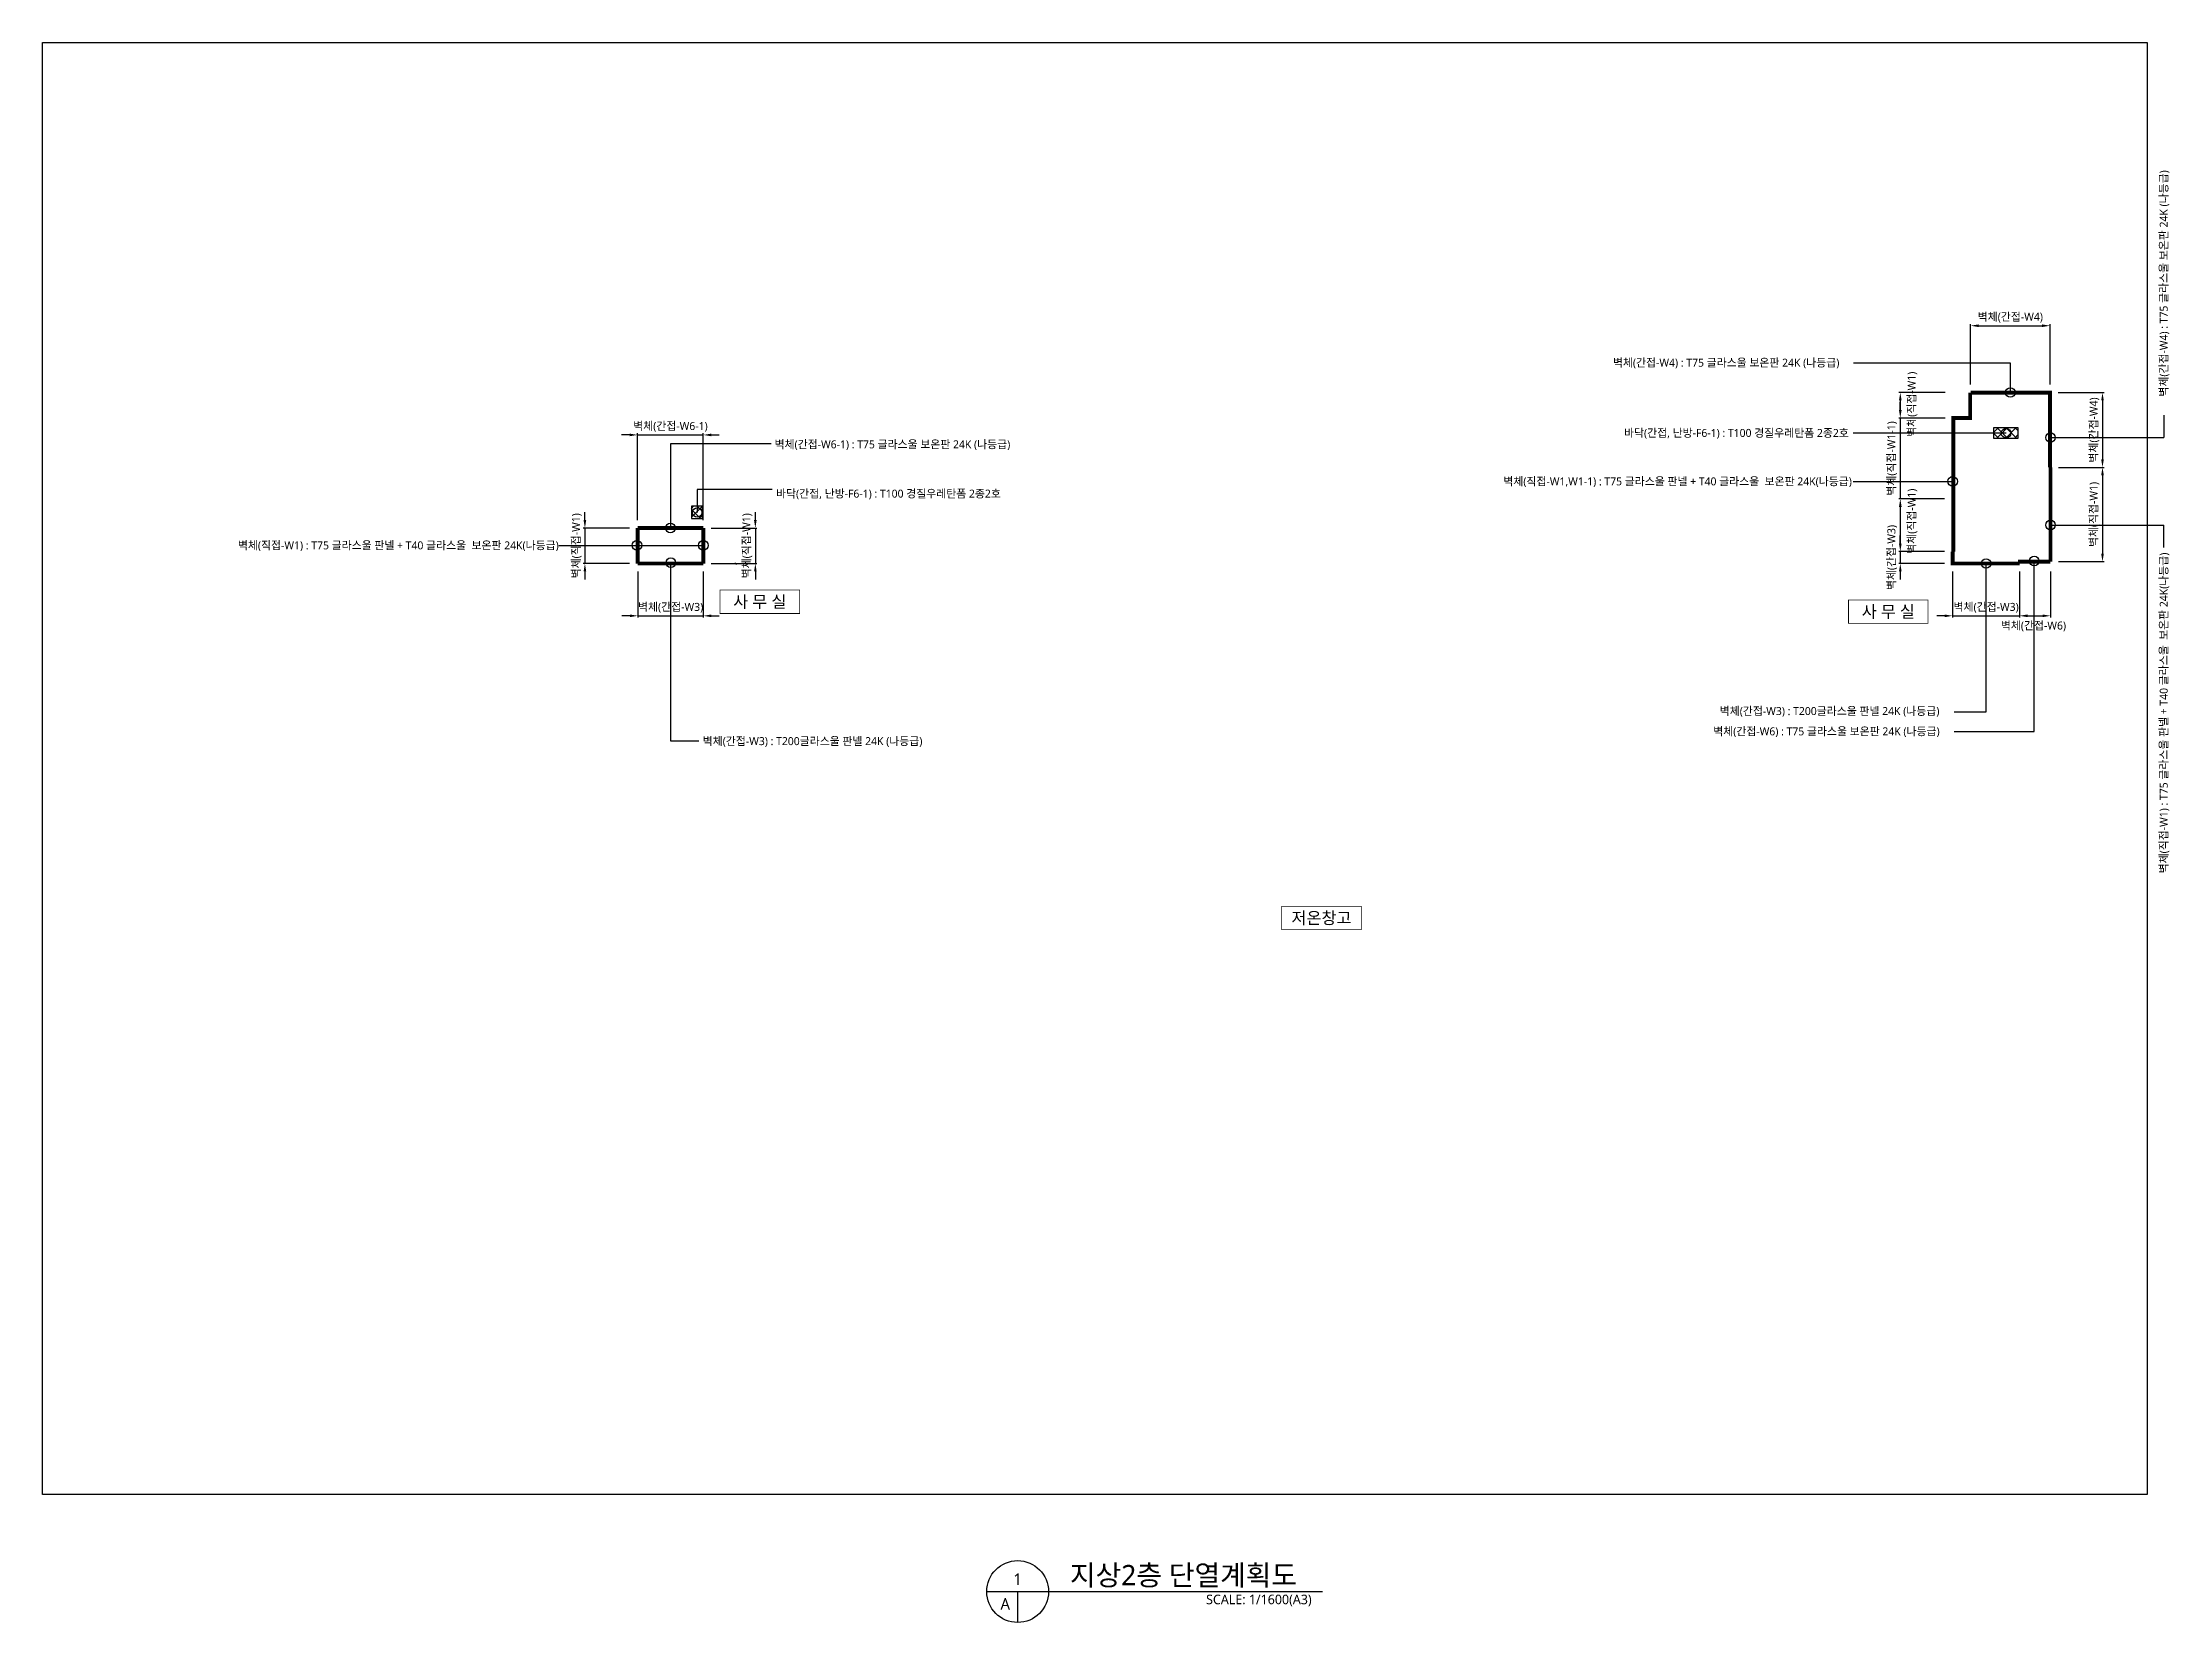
# Model space of a CAD drawing. Header units: millimetres. Extents: x -604407 to 1670407, y 506520 to 715041.
# Drawn here: x 380793 to 647530, y 516842 to 715041 of the extents above; entities that cross this region are included whole.
import ezdxf
from ezdxf.enums import TextEntityAlignment as Align

# ---------------------------------------------------------------- set-up
doc = ezdxf.new("R2010")
doc.units = ezdxf.units.MM
doc.header["$LTSCALE"] = 1000
doc.linetypes.add('HIDDEN2', pattern=[0.1875, 0.125, -0.0625])
doc.linetypes.add('PHANTOM', pattern=[63.5, 31.75, -6.35, 6.35, -6.35, 6.35, -6.35])
doc.layers.get('DEFPOINTS').update_dxf_attribs({"color": 161})
for name, color, linetype in [('DIM', 7, 'Continuous'), ('NDIM', 7, 'Continuous'), ('SASAC 도면번호', 6, 'Continuous'), ('SYM', 7, 'Continuous'), ('TEXT', 3, 'Continuous'), ('TEXT-주', 2, 'Continuous'), ('단멸바닥', 6, 'Continuous'), ('단열선', 4, 'Continuous')]:
    doc.layers.add(name, color=color, linetype=linetype)
doc.styles.add('TE', font='malgun_0.ttf')
doc.styles.add('나눔바른고딕', font='NanumBarunGothic.ttf')
doc.dimstyles.new('BA', dxfattribs={"dimscale": 500, "dimtxt": 3, "dimasz": 1, "dimexe": 1, "dimexo": 5, "dimgap": 0.9, "dimtad": 1, "dimdec": 0, "dimdsep": 46, "dimlunit": 6, "dimtxsty": 'TE', "dimblk": 'DDD', "dimcen": 2.5, "dimclrd": 256, "dimclre": 256, "dimclrt": 3, "dimazin": 2, "dimtfac": 1, "dimtdec": 0, "dimtix": 1, "dimtmove": 2, "dimatfit": 3, "dimldrblk": 'DDD', "dimfxl": 1, "dimtolj": 1, "dimtzin": 0, "dimarcsym": 2})

msp = doc.modelspace()

# ---------------------------------------------------------------- texts
at = {"layer": 'TEXT', "style": '나눔바른고딕'}
for s, p in [('벽체(간접-W4) : T75 글라스울 보온판 24K (나등급)', (646808.4, 699017.8)), ('벽체(직접-W1) : T75 글라스울 판넬 + T40 글라스울  보온판 24K(나등급)', (646808.4, 651054.4))]:
    msp.add_text(s, height=1000, rotation=90, dxfattribs=at).set_placement(p, align=Align.MIDDLE_RIGHT)
for s, p in [('벽체(간접-W4) : T75 글라스울 보온판 24K (나등급)', (577733.6, 674877.4)), ('벽체(간접-W6-1) : T75 글라스울 보온판 24K (나등급)', (472592.7, 664631.9)), ('바닥(간접, 난방-F6-1) : T100 경질우레탄폼 2종2호', (472780.7, 658450.1)), ('벽체(간접-W3) : T200글라스울 판넬 24K (나등급)', (591130.7, 631173.9)), ('벽체(간접-W3) : T200글라스울 판넬 24K (나등급)', (463585.7, 627402.8)), ('벽체(간접-W6) : T75 글라스울 보온판 24K (나등급)', (590309.9, 628627.8))]:
    msp.add_text(s, height=1000, dxfattribs=at).set_placement(p, align=Align.MIDDLE_LEFT)
for s, p in [('바닥(간접, 난방-F6-1) : T100 경질우레탄폼 2종2호', (607321.3, 666065.1)), ('벽체(직접-W1,W1-1) : T75 글라스울 판넬 + T40 글라스울  보온판 24K(나등급)', (607702.9, 659985.5)), ('벽체(직접-W1) : T75 글라스울 판넬 + T40 글라스울  보온판 24K(나등급)', (445533.6, 651960.5))]:
    msp.add_text(s, height=1000, dxfattribs=at).set_placement(p, align=Align.MIDDLE_RIGHT)
for s, p in [('1', (503079.9, 522271.9)), ('A', (501528.4, 519168.8))]:
    msp.add_text(s, height=1440, dxfattribs=at).set_placement(p, align=Align.MIDDLE)
msp.add_text('지상2층 단열계획도', height=2560, dxfattribs=at).set_placement((509639.9, 521496.1))
msp.add_text('SCALE: 1/1600(A3)', height=1200, dxfattribs=at).set_placement((539955.4, 520332.5), align=Align.TOP_RIGHT)
at = {"layer": 'TEXT-주', "style": '나눔바른고딕'}
for s, p in [('사 무 실', (470746.2, 644892.1)), ('사 무 실', (612267.7, 643644.6)), ('저온창고', (541183.9, 605217.7))]:
    msp.add_text(s, height=1500, dxfattribs=at).set_placement(p, align=Align.MIDDLE_CENTER)

# ---------------------------------------------------------------- blocks, each defined once
blk = doc.blocks.new('*D37')
at = {"layer": 'DEFPOINTS', "color": 0, "ltscale": 0.4, "transparency": 16777216}
for p in [(455411, 654135), (448812, 649685), (455411, 649685)]:
    blk.add_point(p, dxfattribs=at)
at = {"layer": 'NDIM', "lineweight": -2, "ltscale": 0.4, "transparency": 16777216}
for p, q in [((454411, 654135), (448612, 654135)), ((448812, 655135), (448812, 656135)), ((448812, 654135), (448812, 649685)), ((454411, 649685), (448612, 649685)), ((448812, 648685), (448812, 647685))]:
    blk.add_line(p, q, dxfattribs=at)
at = {"layer": 'NDIM', "ltscale": 0.4, "transparency": 16777216}
for points in [[(448645, 655135), (448978, 655135), (448812, 654135)], [(448645, 648685), (448978, 648685), (448812, 649685)]]:
    blk.add_solid(points, dxfattribs=at)
at = {"layer": 'NDIM', "color": 3, "ltscale": 0.4, "transparency": 16777216, "insert": (447804, 651910), "char_height": 1000, "attachment_point": 5, "rotation": 90, "style": 'TE'}
blk.add_mtext('\\A1;벽체(직접-W1)', dxfattribs=at)
blk = doc.blocks.new('DDD')
at = {"layer": 'DIM', "color": 0}
for p, q in [((-1, 0), (1, 0)), ((0, -1), (0, 1))]:
    blk.add_line(p, q, dxfattribs=at)
for radius in [0.6, 0.3]:
    blk.add_circle((0, 0), radius, dxfattribs=at)
blk = doc.blocks.new('*D38')
at = {"layer": 'DEFPOINTS', "color": 0, "ltscale": 0.4, "transparency": 16777216}
for p in [(463661, 654135), (463661, 649685), (470185, 649685)]:
    blk.add_point(p, dxfattribs=at)
at = {"layer": 'NDIM', "lineweight": -2, "ltscale": 0.4, "transparency": 16777216}
for p, q in [((464661, 654135), (470385, 654135)), ((470185, 655135), (470185, 656135)), ((470185, 654135), (470185, 649685)), ((464661, 649685), (470385, 649685)), ((470185, 648685), (470185, 647685))]:
    blk.add_line(p, q, dxfattribs=at)
at = {"layer": 'NDIM', "ltscale": 0.4, "transparency": 16777216}
for points in [[(470018, 655135), (470351, 655135), (470185, 654135)], [(470018, 648685), (470351, 648685), (470185, 649685)]]:
    blk.add_solid(points, dxfattribs=at)
at = {"layer": 'NDIM', "color": 3, "ltscale": 0.4, "transparency": 16777216, "insert": (469177, 651910), "char_height": 1000, "attachment_point": 5, "rotation": 90, "style": 'TE'}
blk.add_mtext('\\A1;벽체(직접-W1)', dxfattribs=at)
blk = doc.blocks.new('*D39')
at = {"layer": 'DEFPOINTS', "color": 0, "ltscale": 0.4, "transparency": 16777216}
for p in [(463661, 665816), (455411, 654135), (463661, 654135)]:
    blk.add_point(p, dxfattribs=at)
at = {"layer": 'NDIM', "lineweight": -2, "ltscale": 0.4, "transparency": 16777216}
for p, q in [((454411, 665816), (453411, 665816)), ((455411, 655135), (455411, 666016)), ((455411, 665816), (463661, 665816)), ((463661, 655135), (463661, 666016)), ((464661, 665816), (465661, 665816))]:
    blk.add_line(p, q, dxfattribs=at)
at = {"layer": 'NDIM', "ltscale": 0.4, "transparency": 16777216}
for points in [[(454411, 665983), (454411, 665649), (455411, 665816)], [(464661, 665983), (464661, 665649), (463661, 665816)]]:
    blk.add_solid(points, dxfattribs=at)
at = {"layer": 'NDIM', "color": 3, "ltscale": 0.4, "transparency": 16777216, "insert": (459536, 666824), "char_height": 1000, "attachment_point": 5, "style": 'TE'}
blk.add_mtext('\\A1;벽체(간접-W6-1)', dxfattribs=at)
blk = doc.blocks.new('*D40')
at = {"layer": 'DEFPOINTS', "color": 0, "ltscale": 0.4, "transparency": 16777216}
for p in [(455461, 649685), (463661, 649685), (463661, 643124)]:
    blk.add_point(p, dxfattribs=at)
at = {"layer": 'NDIM', "lineweight": -2, "ltscale": 0.4, "transparency": 16777216}
for p, q in [((455461, 648685), (455461, 642924)), ((463661, 648685), (463661, 642924)), ((454461, 643124), (453461, 643124)), ((455461, 643124), (463661, 643124)), ((464661, 643124), (465661, 643124))]:
    blk.add_line(p, q, dxfattribs=at)
at = {"layer": 'NDIM', "ltscale": 0.4, "transparency": 16777216}
for points in [[(454461, 643291), (454461, 642957), (455461, 643124)], [(464661, 643291), (464661, 642957), (463661, 643124)]]:
    blk.add_solid(points, dxfattribs=at)
at = {"layer": 'NDIM', "color": 3, "ltscale": 0.4, "transparency": 16777216, "insert": (459561, 644132), "char_height": 1000, "attachment_point": 5, "style": 'TE'}
blk.add_mtext('\\A1;벽체(간접-W3)', dxfattribs=at)
blk = doc.blocks.new('*D41')
at = {"layer": 'DEFPOINTS', "color": 0, "ltscale": 0.4, "transparency": 16777216}
for p in [(620336, 649685), (628736, 649685), (628736, 643124)]:
    blk.add_point(p, dxfattribs=at)
at = {"layer": 'NDIM', "lineweight": -2, "ltscale": 0.4, "transparency": 16777216}
for p, q in [((620336, 648685), (620336, 642924)), ((628736, 648685), (628736, 642924)), ((619336, 643124), (618336, 643124)), ((620336, 643124), (628736, 643124)), ((629736, 643124), (630736, 643124))]:
    blk.add_line(p, q, dxfattribs=at)
at = {"layer": 'NDIM', "ltscale": 0.4, "transparency": 16777216}
for points in [[(619336, 643291), (619336, 642957), (620336, 643124)], [(629736, 643291), (629736, 642957), (628736, 643124)]]:
    blk.add_solid(points, dxfattribs=at)
at = {"layer": 'NDIM', "color": 3, "ltscale": 0.4, "transparency": 16777216, "insert": (624536, 644132), "char_height": 1000, "attachment_point": 5, "style": 'TE'}
blk.add_mtext('\\A1;벽체(간접-W3)', dxfattribs=at)
blk = doc.blocks.new('*D42')
at = {"layer": 'DEFPOINTS', "color": 0, "ltscale": 0.4, "transparency": 16777216}
for p in [(628736, 649685), (632611, 649685), (632611, 643124)]:
    blk.add_point(p, dxfattribs=at)
at = {"layer": 'NDIM', "lineweight": -2, "ltscale": 0.4, "transparency": 16777216}
for p, q in [((628736, 648685), (628736, 642924)), ((632611, 648685), (632611, 642924)), ((629736, 643124), (631611, 643124))]:
    blk.add_line(p, q, dxfattribs=at)
at = {"layer": 'NDIM', "ltscale": 0.4, "transparency": 16777216}
for points in [[(629736, 643291), (629736, 642957), (628736, 643124)], [(631611, 643291), (631611, 642957), (632611, 643124)]]:
    blk.add_solid(points, dxfattribs=at)
at = {"layer": 'NDIM', "color": 3, "ltscale": 0.4, "transparency": 16777216, "insert": (630473, 641790), "char_height": 1000, "attachment_point": 5, "style": 'TE'}
blk.add_mtext('\\A1;벽체(간접-W6)', dxfattribs=at)
blk = doc.blocks.new('*D43')
at = {"layer": 'DEFPOINTS', "color": 0, "ltscale": 0.4, "transparency": 16777216}
for p in [(632561, 679515), (622586, 671135), (632561, 671135)]:
    blk.add_point(p, dxfattribs=at)
at = {"layer": 'NDIM', "lineweight": -2, "ltscale": 0.4, "transparency": 16777216}
for p, q in [((622586, 672135), (622586, 679715)), ((623586, 679515), (631561, 679515)), ((632561, 672135), (632561, 679715))]:
    blk.add_line(p, q, dxfattribs=at)
at = {"layer": 'NDIM', "ltscale": 0.4, "transparency": 16777216}
for points in [[(623586, 679681), (623586, 679348), (622586, 679515)], [(631561, 679681), (631561, 679348), (632561, 679515)]]:
    blk.add_solid(points, dxfattribs=at)
at = {"layer": 'NDIM', "color": 3, "ltscale": 0.4, "transparency": 16777216, "insert": (627573, 680522), "char_height": 1000, "attachment_point": 5, "style": 'TE'}
blk.add_mtext('\\A1;벽체(간접-W4)', dxfattribs=at)
blk = doc.blocks.new('*D44')
at = {"layer": 'DEFPOINTS', "color": 0, "ltscale": 0.4, "transparency": 16777216}
for p in [(632611, 661735), (632611, 649935), (639132, 649935)]:
    blk.add_point(p, dxfattribs=at)
at = {"layer": 'NDIM', "lineweight": -2, "ltscale": 0.4, "transparency": 16777216}
for p, q in [((633611, 661735), (639332, 661735)), ((639132, 660735), (639132, 650935)), ((633611, 649935), (639332, 649935))]:
    blk.add_line(p, q, dxfattribs=at)
at = {"layer": 'NDIM', "ltscale": 0.4, "transparency": 16777216}
for points in [[(638965, 660735), (639299, 660735), (639132, 661735)], [(638965, 650935), (639299, 650935), (639132, 649935)]]:
    blk.add_solid(points, dxfattribs=at)
at = {"layer": 'NDIM', "color": 3, "ltscale": 0.4, "transparency": 16777216, "insert": (638125, 655835), "char_height": 1000, "attachment_point": 5, "rotation": 90, "style": 'TE'}
blk.add_mtext('\\A1;벽체(직접-W1)', dxfattribs=at)
blk = doc.blocks.new('*D45')
at = {"layer": 'DEFPOINTS', "color": 0, "ltscale": 0.4, "transparency": 16777216}
for p in [(632561, 671135), (632611, 661735), (639132, 661735)]:
    blk.add_point(p, dxfattribs=at)
at = {"layer": 'NDIM', "lineweight": -2, "ltscale": 0.4, "transparency": 16777216}
for p, q in [((633561, 671135), (639332, 671135)), ((639132, 670135), (639132, 662735)), ((633611, 661735), (639332, 661735))]:
    blk.add_line(p, q, dxfattribs=at)
at = {"layer": 'NDIM', "ltscale": 0.4, "transparency": 16777216}
for points in [[(638965, 670135), (639299, 670135), (639132, 671135)], [(638965, 662735), (639299, 662735), (639132, 661735)]]:
    blk.add_solid(points, dxfattribs=at)
at = {"layer": 'NDIM', "color": 3, "ltscale": 0.4, "transparency": 16777216, "insert": (638125, 666435), "char_height": 1000, "attachment_point": 5, "rotation": 90, "style": 'TE'}
blk.add_mtext('\\A1;벽체(간접-W4)', dxfattribs=at)
blk = doc.blocks.new('*D46')
at = {"layer": 'DEFPOINTS', "color": 0, "ltscale": 0.4, "transparency": 16777216}
for p in [(620336, 651185), (613774, 649685), (620336, 649685)]:
    blk.add_point(p, dxfattribs=at)
at = {"layer": 'NDIM', "lineweight": -2, "ltscale": 0.4, "transparency": 16777216}
for p, q in [((619336, 651185), (613574, 651185)), ((613774, 652185), (613774, 653185)), ((613774, 651185), (613774, 649685)), ((619336, 649685), (613574, 649685)), ((613774, 648685), (613774, 647685))]:
    blk.add_line(p, q, dxfattribs=at)
at = {"layer": 'NDIM', "ltscale": 0.4, "transparency": 16777216}
for points in [[(613608, 652185), (613941, 652185), (613774, 651185)], [(613608, 648685), (613941, 648685), (613774, 649685)]]:
    blk.add_solid(points, dxfattribs=at)
at = {"layer": 'NDIM', "color": 3, "ltscale": 0.4, "transparency": 16777216, "insert": (612767, 650435), "char_height": 1000, "attachment_point": 5, "rotation": 90, "style": 'TE'}
blk.add_mtext('\\A1;벽체(간접-W3)', dxfattribs=at)
blk = doc.blocks.new('*D47')
at = {"layer": 'DEFPOINTS', "color": 0, "ltscale": 0.4, "transparency": 16777216}
for p in [(620336, 657790), (613774, 651185), (620336, 651185)]:
    blk.add_point(p, dxfattribs=at)
at = {"layer": 'NDIM', "lineweight": -2, "ltscale": 0.4, "transparency": 16777216}
for p, q in [((619336, 657790), (613574, 657790)), ((613774, 656790), (613774, 652185)), ((619336, 651185), (613574, 651185))]:
    blk.add_line(p, q, dxfattribs=at)
at = {"layer": 'NDIM', "ltscale": 0.4, "transparency": 16777216}
for points in [[(613608, 656790), (613941, 656790), (613774, 657790)], [(613608, 652185), (613941, 652185), (613774, 651185)]]:
    blk.add_solid(points, dxfattribs=at)
at = {"layer": 'NDIM', "color": 3, "ltscale": 0.4, "transparency": 16777216, "insert": (615294, 654988), "char_height": 1000, "attachment_point": 5, "rotation": 90, "style": 'TE'}
blk.add_mtext('\\A1;벽체(직접-W1)', dxfattribs=at)
blk = doc.blocks.new('*D48')
at = {"layer": 'DEFPOINTS', "color": 0, "ltscale": 0.4, "transparency": 16777216}
for p in [(620411, 667935), (613774, 657790), (620336, 657790)]:
    blk.add_point(p, dxfattribs=at)
at = {"layer": 'NDIM', "lineweight": -2, "ltscale": 0.4, "transparency": 16777216}
for p, q in [((613774, 668935), (613774, 669935)), ((619411, 667935), (613574, 667935)), ((613774, 667935), (613774, 657790)), ((619336, 657790), (613574, 657790)), ((613774, 656790), (613774, 655790))]:
    blk.add_line(p, q, dxfattribs=at)
at = {"layer": 'NDIM', "ltscale": 0.4, "transparency": 16777216}
for points in [[(613608, 668935), (613941, 668935), (613774, 667935)], [(613608, 656790), (613941, 656790), (613774, 657790)]]:
    blk.add_solid(points, dxfattribs=at)
at = {"layer": 'NDIM', "color": 3, "ltscale": 0.4, "transparency": 16777216, "insert": (612767, 662863), "char_height": 1000, "attachment_point": 5, "rotation": 90, "style": 'TE'}
blk.add_mtext('\\A1;벽체(직접-W1-1)', dxfattribs=at)
blk = doc.blocks.new('*D49')
at = {"layer": 'DEFPOINTS', "color": 0, "ltscale": 0.4, "transparency": 16777216}
for p in [(620411, 671135), (613774, 667935), (620411, 667935)]:
    blk.add_point(p, dxfattribs=at)
at = {"layer": 'NDIM', "lineweight": -2, "ltscale": 0.4, "transparency": 16777216}
for p, q in [((619411, 671135), (613574, 671135)), ((613774, 670135), (613774, 668935)), ((619411, 667935), (613574, 667935))]:
    blk.add_line(p, q, dxfattribs=at)
at = {"layer": 'NDIM', "ltscale": 0.4, "transparency": 16777216}
for points in [[(613608, 670135), (613941, 670135), (613774, 671135)], [(613608, 668935), (613941, 668935), (613774, 667935)]]:
    blk.add_solid(points, dxfattribs=at)
at = {"layer": 'NDIM', "color": 3, "ltscale": 0.4, "transparency": 16777216, "insert": (615294, 669662), "char_height": 1000, "attachment_point": 5, "rotation": 90, "style": 'TE'}
blk.add_mtext('\\A1;벽체(직접-W1)', dxfattribs=at)

# ---------------------------------------------------------------- dimensions: what is measured, and where the dimension line sits
at = {"layer": 'NDIM', "ltscale": 0.4}
for base, p1, p2, text, picture, middle in [((632560.7, 679514.5), (622585.7, 671135.5), (632560.7, 671135.5), '벽체(간접-W4)', '*D43', (627573.2, 680522)), ((463660.7, 665816.1), (455410.7, 654135.5), (463660.7, 654135.5), '벽체(간접-W6-1)', '*D39', (459535.7, 666823.6)), ((463660.7, 643124.1), (455460.7, 649685.5), (463660.7, 649685.5), '벽체(간접-W3)', '*D40', (459560.7, 644131.7)), ((628735.7, 643124.1), (620335.7, 649685.5), (628735.7, 649685.5), '벽체(간접-W3)', '*D41', (624535.7, 644131.7))]:
    dim = msp.add_linear_dim(base=base, p1=p1, p2=p2, text=text, dimstyle='BA', override={"dimscale": 200, "dimtxt": 5, "dimasz": 5, "dimgap": 1.5, "dimsah": 1}, dxfattribs=at)
    dim.commit()
    dim.dimension.update_dxf_attribs({"geometry": picture, "text_midpoint": middle})
for base, p1, p2, picture, middle in [((613774.3, 667935.5), (620410.7, 671135.5), (620410.7, 667935.5), '*D49', (615294, 669662)), ((613774.3, 651185.5), (620335.7, 657790.5), (620335.7, 651185.5), '*D47', (615294, 654988))]:
    dim = msp.add_linear_dim(base=base, p1=p1, p2=p2, angle=270, text='벽체(직접-W1)', dimstyle='BA', override={"dimscale": 200, "dimtxt": 5, "dimasz": 5, "dimgap": 1.5, "dimsah": 1}, dxfattribs=at)
    dim.commit()
    dim.dimension.update_dxf_attribs({"geometry": picture, "text_midpoint": middle, "dimtype": 160})
for base, p1, p2, text, picture, middle in [((613774.3, 657790.5), (620410.7, 667935.5), (620335.7, 657790.5), '벽체(직접-W1-1)', '*D48', (612766.8, 662863)), ((639132.1, 661735.5), (632560.7, 671135.5), (632610.7, 661735.5), '벽체(간접-W4)', '*D45', (638124.5, 666435.5)), ((639132.1, 649935.5), (632610.7, 661735.5), (632610.7, 649935.5), '벽체(직접-W1)', '*D44', (638124.5, 655835.5)), ((448811.8, 649685.5), (455410.7, 654135.5), (455410.7, 649685.5), '벽체(직접-W1)', '*D37', (447804.3, 651910.5)), ((470184.5, 649685.5), (463660.7, 654135.5), (463660.7, 649685.5), '벽체(직접-W1)', '*D38', (469177, 651910.5)), ((613774.3, 649685.5), (620335.7, 651185.5), (620335.7, 649685.5), '벽체(간접-W3)', '*D46', (612766.8, 650435.5))]:
    dim = msp.add_linear_dim(base=base, p1=p1, p2=p2, angle=270, text=text, dimstyle='BA', override={"dimscale": 200, "dimtxt": 5, "dimasz": 5, "dimgap": 1.5, "dimsah": 1}, dxfattribs=at)
    dim.commit()
    dim.dimension.update_dxf_attribs({"geometry": picture, "text_midpoint": middle})
dim = msp.add_linear_dim(base=(632610.7, 643124.1), p1=(628735.7, 649685.5), p2=(632610.7, 649685.5), text='벽체(간접-W6)', dimstyle='BA', override={"dimscale": 200, "dimtxt": 5, "dimasz": 5, "dimgap": 1.5, "dimsah": 1}, dxfattribs=at)
dim.commit()
dim.dimension.update_dxf_attribs({"geometry": '*D42', "text_midpoint": (630473.2, 641790.2), "dimtype": 160})

# ---------------------------------------------------------------- hatches: boundary and pattern name
at = {"layer": '단멸바닥'}
h = msp.add_hatch(dxfattribs=at)
h.set_pattern_fill('ANSI37', color=256, scale=250)
h.set_pattern_definition([(45, (351524.8, 497699.8), (-561.266, 561.266), []), (135, (351524.8, 497699.8), (-561.266, -561.266), [])])
h.paths.add_polyline_path([(462160.7, 655335.5), (463560.7, 655335.5), (463560.7, 656885.5), (462160.7, 656885.5)])
h.paths.add_polyline_path([(628560.7, 666690.5), (625460.7, 666690.5), (625460.7, 665415.5), (628560.7, 665415.5)])

# ---------------------------------------------------------------- linework, layer by layer
for points in [[(607893.9, 674877.4), (627573.2, 674877.4), (627573.2, 671135.5)], [(472185.1, 664716.5), (459535.7, 664716.5), (459535.7, 654135.5)], [(472279.3, 658968.3), (462895, 658968.3), (462895, 656083.2)], [(620528.8, 628630), (630573.2, 628630), (630573.2, 649935.5)]]:
    msp.add_lwpolyline(points)
at = {"layer": 'DEFPOINTS'}
msp.add_lwpolyline([(380793, 715040.9), (644720.6, 715040.9), (644720.6, 532898), (380793, 532898)], close=True, dxfattribs=at)
at = {"layer": 'SASAC 도면번호'}
msp.add_line((467610.7, 649785.5), (467810.7, 649585.5), dxfattribs=at)
at = {"layer": 'SYM'}
for p, q in [((646808.4, 668297), (646808.4, 665485.5)), ((627036.3, 666035), (607873.3, 666035)), ((632610.7, 665485.5), (646808.4, 665485.5)), ((607873.3, 659985.5), (620335.7, 659985.5)), ((632610.7, 654510.5), (646808.4, 654510.5)), ((646808.4, 651698.9), (646808.4, 654510.5)), ((445546.8, 651960.5), (463660.7, 651960.5)), ((499201.2, 520720.4), (541312.4, 520720.4)), ((503079.9, 520720.4), (503079.9, 516841.6))]:
    msp.add_line(p, q, dxfattribs=at)
for points in [[(463085.7, 627402.8), (459585.7, 627402.8), (459585.7, 649785.5)], [(620528.8, 631094.4), (624535.7, 631094.4), (624535.7, 649685.5)]]:
    msp.add_lwpolyline(points, dxfattribs=at)
for centre, radius in [((627573.2, 671135.5), 600), ((627036.3, 666035), 600), ((632610.7, 665485.5), 600), ((620335.7, 659985.5), 600), ((462895, 656083.2), 600), ((459535.7, 654135.5), 600), ((632610.7, 654510.5), 600), ((455335.7, 651960.5), 600), ((463660.7, 651960.5), 600), ((459585.7, 649785.5), 600), ((624535.7, 649685.5), 600), ((630573.2, 649998), 600), ((503079.9, 520720.4), 3878.8)]:
    msp.add_circle(centre, radius, dxfattribs=at)
at = {"layer": 'TEXT-주', "const_width": 93.8}
for points in [[(465754, 643415.5), (475738.4, 643415.5), (475738.4, 646368.7), (465754, 646368.7)], [(607275.5, 642168.1), (617259.9, 642168.1), (617259.9, 645121.2), (607275.5, 645121.2)], [(536191.7, 603741.1), (546176.1, 603741.1), (546176.1, 606694.2), (536191.7, 606694.2)]]:
    msp.add_lwpolyline(points, close=True, dxfattribs=at)
at = {"layer": '단멸바닥'}
for points in [[(628560.7, 666690.5), (625460.7, 666690.5), (625460.7, 665415.5), (628560.7, 665415.5)], [(462160.7, 655335.5), (463560.7, 655335.5), (463560.7, 656885.5), (462160.7, 656885.5)]]:
    msp.add_lwpolyline(points, close=True, dxfattribs=at)
at = {"layer": '단열선', "ltscale": 7, "const_width": 500}
for points in [[(620410.7, 651185.5), (620410.7, 667935.5), (622535.7, 667935.5), (622535.7, 671135.5)], [(632610.7, 661735.5), (632610.7, 649935.5)], [(455410.7, 654135.5), (455410.7, 649685.5)], [(463660.7, 649685.5), (463660.7, 654135.5)]]:
    msp.add_lwpolyline(points, dxfattribs=at)
at = {"layer": '단열선', "linetype": 'HIDDEN2', "ltscale": 10, "const_width": 500}
for points in [[(622585.7, 671135.5), (632560.7, 671135.5), (632560.7, 661735.5)], [(463660.7, 654135.5), (455410.7, 654135.5)], [(628535.7, 649935.5), (632610.7, 649935.5)]]:
    msp.add_lwpolyline(points, dxfattribs=at)
at = {"layer": '단열선', "const_width": 960}
msp.add_lwpolyline([(622685.7, 667785.5), (622679.4, 667785.5)], dxfattribs=at)
at = {"layer": '단열선', "linetype": 'PHANTOM', "ltscale": 0.05, "const_width": 480}
for points in [[(620335.7, 651185.5), (620335.7, 649685.5), (628735.7, 649685.5)], [(455410.7, 649685.5), (463660.7, 649685.5)]]:
    msp.add_lwpolyline(points, dxfattribs=at)

msp.set_redraw_order([(e.dxf.handle, doc.entitydb.next_handle()) for e in msp.query("TEXT MTEXT ATTDEF DIMENSION ARC_DIMENSION")])  # texts and dimensions are drawn at this point

doc.saveas('drawing.dxf')
